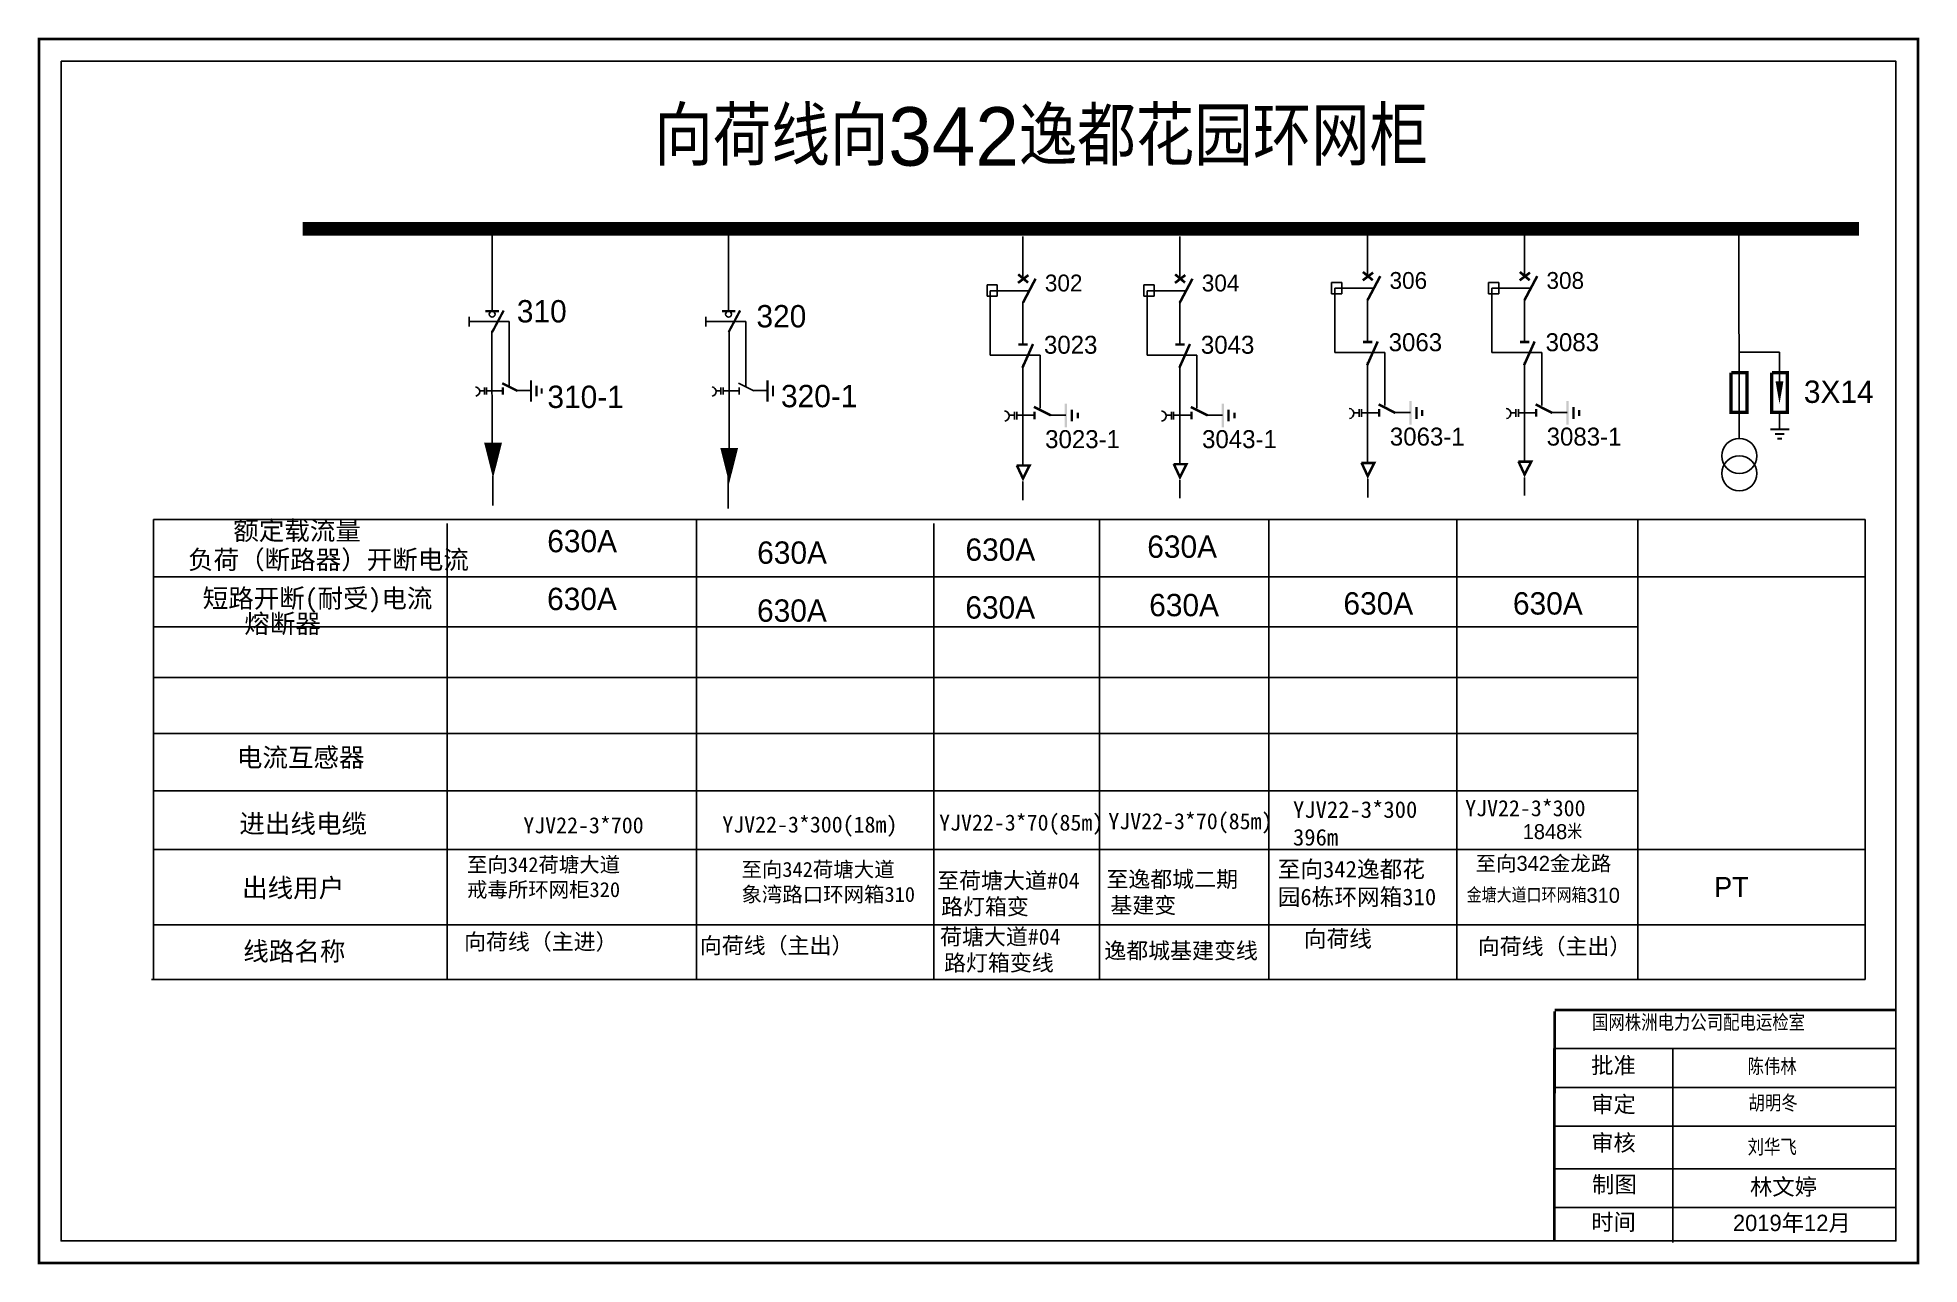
# Model space of a CAD drawing. Extents: x 6 to 548, y -578 to -125.
# Drawn here: x 9.7 to 135.3, y -303.9 to -222 of the extents above; entities that cross this region are included whole.
import ezdxf

# ---------------------------------------------------------------- set-up
doc = ezdxf.new("R2010")
doc.units = 0
doc.header["$LTSCALE"] = 0.774411
doc.linetypes.add('ACAD_ISO02W100', pattern=[15, 12, -3])
doc.linetypes.add('CENTER', pattern=[50.8, 31.75, -6.35, 6.35, -6.35])
doc.layers.get('0').update_dxf_attribs({"linetype": 'CONTINUOUS'})
doc.layers.get('DEFPOINTS').update_dxf_attribs({"linetype": 'CONTINUOUS'})
doc.layers.add('Layer2', color=1, linetype='CONTINUOUS')
doc.layers.add('MiniCADLayer', color=7, linetype='CONTINUOUS', lineweight=20)
doc.styles.add('hztxt_txtstyle_0.00_0_0', font='', dxfattribs={"bigfont": 'hztxt.shx'})
doc.styles.add('hztxt_txtstyle_1.07_0_0', font='', dxfattribs={"height": 1.074099})
doc.styles.add('hztxt_txtstyle_1.09_0_0', font='', dxfattribs={"height": 1.0944, "bigfont": 'hztxt.shx'})
doc.styles.add('hztxt_txtstyle_1.13_0_0', font='', dxfattribs={"height": 1.125, "bigfont": 'hztxt.shx'})
doc.styles.add('hztxt_txtstyle_1.20_0_0', font='', dxfattribs={"height": 1.2, "bigfont": 'hztxt.shx'})
doc.styles.add('hztxt_txtstyle_1.34_0_0', font='', dxfattribs={"height": 1.342623, "bigfont": 'hztxt.shx'})
doc.styles.add('hztxt_txtstyle_1.49_0_0', font='', dxfattribs={"height": 1.491804, "bigfont": 'hztxt.shx'})
doc.styles.add('hztxt_txtstyle_100.00_0_0100', font='', dxfattribs={"height": 100, "bigfont": 'hztxt.shx'})
doc.styles.add('hztxt_txtstyle_2.70_0_0', font='simkai.ttf', dxfattribs={"height": 2.7})
doc.styles.add('SimSun_txtstyle_1.00_0_0', font='', dxfattribs={"height": 1})
doc.styles.get("Standard").update_dxf_attribs({"font": '', "height": 2.5})
doc.styles.get('hztxt_txtstyle_0.00_0_0').set_extended_font_data('hztxt')
doc.styles.get('hztxt_txtstyle_1.07_0_0').set_extended_font_data('SimSun')
doc.styles.get('hztxt_txtstyle_1.09_0_0').set_extended_font_data('hztxt')
doc.styles.get('hztxt_txtstyle_1.13_0_0').set_extended_font_data('hztxt')
doc.styles.get('hztxt_txtstyle_1.20_0_0').set_extended_font_data('hztxt')
doc.styles.get('hztxt_txtstyle_1.34_0_0').set_extended_font_data('hztxt')
doc.styles.get('hztxt_txtstyle_1.49_0_0').set_extended_font_data('hztxt')
doc.styles.get('hztxt_txtstyle_100.00_0_0100').set_extended_font_data('hztxt')
doc.styles.get('SimSun_txtstyle_1.00_0_0').set_extended_font_data('SimSun')
doc.styles.get('Standard').set_extended_font_data('SimSun')

msp = doc.modelspace()

# ---------------------------------------------------------------- texts
at = {"color": 0, "linetype": 'Continuous', "char_height": 1.1094, "attachment_point": 1, "style": 'hztxt_txtstyle_2.70_0_0'}
for s, insert, width in [('{\\fSimSun|b0|i0|c134|p2;YJV22-3*300 \\P396m}', (93.51, -273), 17.8852), ('{\\fSimSun|b0|i0|c134|p2;至向342逸都花园6栋环网箱310}', (92.49, -276.98), 10.9595), ('{\\fSimSun|b0|i0|c134|p2;向荷线}', (94.24, -281.62), 17.8852)]:
    msp.add_mtext(s, dxfattribs=dict(at, insert=insert, width=width))
at = {"layer": 'DEFPOINTS', "color": 0}
for s, height, style, p in [('302', 1.125, 'hztxt_txtstyle_1.13_0_0', (76.94, -238.97)), ('304', 1.125, 'hztxt_txtstyle_1.13_0_0', (87.42, -238.97)), ('306', 1.125, 'hztxt_txtstyle_1.13_0_0', (99.96, -238.8)), ('308', 1.125, 'hztxt_txtstyle_1.13_0_0', (110.44, -238.8)), ('310', 1.492, 'hztxt_txtstyle_1.49_0_0', (41.68, -241.04)), ('320', 1.492, 'hztxt_txtstyle_1.49_0_0', (57.68, -241.37)), ('3023', 1.2, 'hztxt_txtstyle_1.20_0_0', (76.88, -243.13)), ('3043', 1.2, 'hztxt_txtstyle_1.20_0_0', (87.36, -243.13)), ('3063', 1.2, 'hztxt_txtstyle_1.20_0_0', (99.9, -242.96)), ('3083', 1.2, 'hztxt_txtstyle_1.20_0_0', (110.38, -242.96)), ('3X14', 1.492, 'hztxt_txtstyle_1.49_0_0', (127.63, -246.41)), ('310-1', 1.492, 'hztxt_txtstyle_1.49_0_0', (43.72, -246.75)), ('320-1', 1.492, 'hztxt_txtstyle_1.49_0_0', (59.32, -246.7)), ('3023-1', 1.2, 'hztxt_txtstyle_1.20_0_0', (76.96, -249.43)), ('3043-1', 1.2, 'hztxt_txtstyle_1.20_0_0', (87.44, -249.43)), ('3063-1', 1.2, 'hztxt_txtstyle_1.20_0_0', (99.98, -249.26)), ('3083-1', 1.2, 'hztxt_txtstyle_1.20_0_0', (110.45, -249.26)), ('630A', 1.492, 'hztxt_txtstyle_1.49_0_0', (43.71, -256.38)), ('630A', 1.492, 'hztxt_txtstyle_1.49_0_0', (57.73, -257.15)), ('630A', 1.492, 'hztxt_txtstyle_1.49_0_0', (71.64, -256.95)), ('630A', 1.492, 'hztxt_txtstyle_1.49_0_0', (83.78, -256.75)), ('630A', 1.492, 'hztxt_txtstyle_1.49_0_0', (43.7, -260.24)), ('630A', 1.492, 'hztxt_txtstyle_1.49_0_0', (57.72, -261.02)), ('630A', 1.492, 'hztxt_txtstyle_1.49_0_0', (71.63, -260.81)), ('630A', 1.492, 'hztxt_txtstyle_1.49_0_0', (83.91, -260.65)), ('630A', 1.492, 'hztxt_txtstyle_1.49_0_0', (96.88, -260.54)), ('630A', 1.492, 'hztxt_txtstyle_1.49_0_0', (108.2, -260.54)), ('YJV22-3*300(18m)', 1.0741, 'hztxt_txtstyle_1.07_0_0', (55.4, -275.09)), ('YJV22-3*70(85m)', 1.0741, 'hztxt_txtstyle_1.07_0_0', (69.88, -274.96)), ('YJV22-3*70(85m)', 1.0741, 'hztxt_txtstyle_1.07_0_0', (81.18, -274.87)), ('至荷塘大道#04', 1.074, 'hztxt_txtstyle_1.07_0_0', (69.75, -278.83)), ('至逸都城二期', 1.074, 'hztxt_txtstyle_1.07_0_0', (81.05, -278.74)), ('PT', 1.343, 'hztxt_txtstyle_1.34_0_0', (121.64, -279.4)), ('路灯箱变', 1.074, 'hztxt_txtstyle_1.07_0_0', (70.01, -280.57)), ('基建变', 1.074, 'hztxt_txtstyle_1.07_0_0', (81.32, -280.48)), ('荷塘大道#04', 1.074, 'hztxt_txtstyle_1.07_0_0', (69.94, -282.58)), ('逸都城基建变线', 1.074, 'hztxt_txtstyle_1.07_0_0', (80.91, -283.51))]:
    msp.add_text(s, height=height, dxfattribs=dict(at, style=style)).set_placement(p)
for s, p in [('额定载流量', (22.74, -255.56)), ('负荷（断路器）开断电流', (19.72, -257.5)), ('短路开断(耐受)电流', (20.7, -260.08)), ('熔断器', (23.48, -261.77)), ('电流互感器', (22.98, -270.7)), ('进出线电缆', (23.15, -275.12)), ('出线用户', (23.33, -279.41))]:
    msp.add_text(s, height=1.25, dxfattribs=at).set_placement(p)
at = {"layer": 'DEFPOINTS', "color": 7, "style": 'hztxt_txtstyle_1.07_0_0'}
for s, p in [('YJV22-3*300', (105.01, -274)), ('YJV22-3*700', (42.11, -275.14))]:
    msp.add_text(s, height=1.0741, dxfattribs=at).set_placement(p)
at = {"layer": 'DEFPOINTS', "color": 0, "attachment_point": 1}
for s, insert, char_height, width, style in [('向荷线向342逸都花园环网柜', (50.86, -226.67), 3.9062, 83.0504, 'hztxt_txtstyle_0.00_0_0'), ('{\\fKaiTi_GB2312|b0|i0|c134|p49;向荷线（主进）}', (38.15, -281.84), 1.0741, 18.2383, 'hztxt_txtstyle_1.07_0_0'), ('{\\fKaiTi_GB2312|b0|i0|c134|p49;向荷线（主出）}', (53.9, -282.09), 1.0741, 16.1744, 'hztxt_txtstyle_1.07_0_0'), ('{\\fKaiTi_GB2312|b0|i0|c134|p49;向荷线（主出）}', (105.85, -282.15), 1.0741, 16.1744, 'hztxt_txtstyle_1.07_0_0')]:
    msp.add_mtext(s, dxfattribs=dict(at, insert=insert, char_height=char_height, width=width, style=style))
at = {"layer": 'DEFPOINTS', "color": 7, "char_height": 1, "width": 12.0305, "attachment_point": 1, "style": 'SimSun_txtstyle_1.00_0_0'}
for s, insert in [('至向342荷塘大道^J戒毒所环网柜320', (38.35, -276.73)), ('至向342荷塘大道^J象湾路口环网箱310', (56.68, -277.05))]:
    msp.add_mtext(s, dxfattribs=dict(at, insert=insert))
at = {"layer": 'Layer2', "color": 0}
msp.add_text('线路名称', height=1.25, dxfattribs=at).set_placement((23.41, -283.64))
at = {"layer": 'Layer2', "color": 0, "style": 'hztxt_txtstyle_1.07_0_0'}
msp.add_text('路灯箱变线', height=1.074, dxfattribs=at).set_placement((70.21, -284.32))
at = {"layer": 'Layer2', "color": 0, "linetype": 'Continuous', "attachment_point": 1, "style": 'hztxt_txtstyle_0.00_0_0'}
for s, insert, char_height, width in [('国网株洲电力公司配电运检室', (113.48, -287.24), 1.0944, 29.9201), ('{\\fKaiTi_GB2312|b0|i0|c134|p49;批准}', (113.42, -290.08), 1.0944, 8.5588), ('陈伟林', (123.87, -290.18), 1.094, 8.5588), ('\\f\uffbfﾬￌﾣﾤ_GB2312|b0|i0|c134|p49;审定', (113.42, -292.68), 1.0944, 8.5588), ('胡明冬', (123.93, -292.62), 1.094, 8.5588), ('\\f\uffbfﾬￌﾣﾤ_GB2312|b0|i0|c134|p49;审核', (113.42, -295.25), 1.0944, 8.5588), ('刘华飞', (123.87, -295.56), 1.094, 8.5588), ('\\f\uffbfﾬￌﾣﾤ_GB2312|b0|i0|c134|p49;制图', (113.48, -298.03), 1.0944, 8.5588), ('{\\fSimSun|b0|i0|c134|p2;林文婷}', (124.03, -298.19), 1.0944, 8.5588), ('\\f\uffbfﾬￌﾣﾤ_GB2312|b0|i0|c134|p49;时间', (113.42, -300.54), 1.0944, 8.5588)]:
    msp.add_mtext(s, dxfattribs=dict(at, insert=insert, char_height=char_height, width=width))
at = {"layer": 'Layer2', "color": 7, "linetype": 'Continuous', "insert": (122.89, -300.6), "char_height": 1.0944, "width": 10.6082, "attachment_point": 1, "style": 'hztxt_txtstyle_1.09_0_0'}
msp.add_mtext('2019{\\fSimSun|b0|i0|c134|p2;年}12{\\fSimSun|b0|i0|c134|p2;月}', dxfattribs=at)
at = {"layer": 'MiniCADLayer', "color": 7, "ltscale": 1.09808, "insert": (108.85, -274.53), "char_height": 1, "attachment_point": 1, "style": 'hztxt_txtstyle_100.00_0_0100'}
msp.add_mtext('1848米', dxfattribs=at)
at = {"layer": 'MiniCADLayer', "color": 7, "ltscale": 0.610045, "char_height": 1, "attachment_point": 1, "style": 'hztxt_txtstyle_100.00_0_0100'}
for s, insert in [('{\\fSimSun|b0|i0|c134|p2;至向}342{\\fSimSun|b0|i0|c134|p2;金龙路}', (105.71, -276.65)), ('金塘大道口环网箱310', (105.11, -278.78))]:
    msp.add_mtext(s, dxfattribs=dict(at, insert=insert))

# ---------------------------------------------------------------- blocks, each defined once
blk = doc.blocks.new('JD')
for points in [[(-2, 0.2), (-2, -0.2), (2, 0.2), (2, -0.2)], [(1, -1.2), (1, -0.8), (-1, -1.2), (-1, -0.8)], [(-0.5, -1.8), (-0.5, -2.2), (0.5, -1.8), (0.5, -2.2)]]:
    blk.add_trace(points)

# ---------------------------------------------------------------- linework, layer by layer
at = {"layer": 'DEFPOINTS', "color": 0}
for p, q in [((123.29, -234.79), (123.3, -248.83)), ((40.03, -235.14), (40.03, -240.26)), ((55.82, -235.14), (55.82, -240.26)), ((75.48, -235.3), (75.48, -238.15)), ((85.95, -235.3), (85.95, -238.15)), ((98.49, -235.13), (98.49, -237.98)), ((108.97, -235.13), (108.97, -237.98)), ((73.08, -238.54), (73.08, -239.29)), ((73.08, -238.54), (73.75, -238.54)), ((73.75, -238.54), (73.75, -239.29)), ((83.55, -238.54), (84.23, -238.54)), ((83.55, -238.54), (83.55, -239.29)), ((84.23, -238.54), (84.23, -239.29)), ((96.09, -238.37), (96.09, -239.12)), ((96.09, -238.37), (96.77, -238.37)), ((96.77, -238.37), (96.77, -239.12)), ((106.57, -238.37), (107.25, -238.37)), ((106.57, -238.37), (106.57, -239.12)), ((107.25, -238.37), (107.25, -239.12)), ((73.08, -239.29), (73.75, -239.29)), ((75.48, -239.68), (75.48, -242.47)), ((83.55, -239.29), (84.23, -239.29)), ((85.95, -239.68), (85.95, -242.47)), ((96.09, -239.12), (96.77, -239.12)), ((98.49, -239.51), (98.49, -242.3)), ((106.57, -239.12), (107.25, -239.12)), ((108.97, -239.51), (108.97, -242.3)), ((40.01, -241.59), (40.03, -250.11)), ((55.85, -241.61), (55.85, -249.57)), ((98.49, -243.69), (98.49, -250.43)), ((108.97, -243.69), (108.97, -250.38)), ((123.29, -243.03), (126, -243.03)), ((126, -243.03), (126, -245.01)), ((75.48, -243.86), (75.48, -250.6)), ((85.95, -243.86), (85.95, -250.55)), ((40.03, -245.61), (40.74, -245.61)), ((41.66, -245.59), (42.62, -245.59)), ((55.31, -245.6), (54.99, -245.6)), ((55.31, -245.39), (55.31, -245.85)), ((55.45, -245.39), (55.45, -245.85)), ((55.82, -245.6), (55.45, -245.6)), ((55.82, -245.61), (56.53, -245.61)), ((56.49, -245.1), (57.51, -245.61)), ((56.53, -245.38), (56.53, -245.85)), ((57.45, -245.59), (58.41, -245.59)), ((75.48, -247.24), (76.25, -247.24)), ((77.27, -247.22), (78.33, -247.22)), ((85.95, -247.24), (86.73, -247.24)), ((87.75, -247.22), (88.81, -247.22)), ((98.49, -247.08), (99.27, -247.08)), ((100.29, -247.05), (101.35, -247.05)), ((108.97, -247.08), (109.75, -247.08)), ((110.77, -247.05), (111.83, -247.05)), ((126, -247.1), (126, -248.13)), ((40.07, -251.27), (40.07, -253.26)), ((55.8, -250.77), (55.8, -253.47)), ((17.41, -254.2), (131.73, -254.2)), ((37.02, -254.46), (37.02, -284.89)), ((53.67, -254.2), (53.67, -284.89)), ((69.52, -254.46), (69.52, -284.89)), ((80.58, -254.22), (80.58, -284.89)), ((91.9, -254.2), (91.9, -284.89)), ((104.46, -254.2), (104.46, -284.89)), ((116.54, -254.23), (116.54, -284.92)), ((131.73, -254.2), (131.73, -284.89)), ((17.38, -258.02), (131.73, -258.02)), ((17.38, -261.35), (116.54, -261.35)), ((17.38, -264.75), (116.54, -264.75)), ((17.38, -268.48), (116.54, -268.48)), ((17.38, -272.3), (116.54, -272.3)), ((17.38, -276.23), (131.73, -276.23)), ((17.38, -281.24), (131.73, -281.24))]:
    msp.add_line(p, q, dxfattribs=at)
at = {"layer": 'DEFPOINTS', "color": 0, "linetype": 'ACAD_ISO02W100'}
for p, q in [((96.31, -238.76), (96.31, -243.05)), ((98.83, -238.76), (96.31, -238.76)), ((109.31, -238.76), (106.79, -238.76)), ((106.79, -238.76), (106.79, -243.05)), ((73.29, -238.93), (73.29, -243.22)), ((75.81, -238.93), (73.29, -238.93)), ((86.29, -238.93), (83.77, -238.93)), ((83.77, -238.93), (83.77, -243.22)), ((73.29, -243.22), (76.62, -243.22)), ((76.62, -243.22), (76.62, -246.76)), ((83.77, -243.22), (87.1, -243.22)), ((87.1, -243.22), (87.1, -246.76)), ((96.31, -243.05), (99.64, -243.05)), ((99.64, -243.05), (99.64, -246.59)), ((106.79, -243.05), (110.12, -243.05)), ((110.12, -243.05), (110.12, -246.59))]:
    msp.add_line(p, q, dxfattribs=at)
at = {"layer": 'DEFPOINTS', "color": 0, "linetype": 'CENTER'}
for p, q in [((75.48, -251.65), (75.48, -252.9)), ((85.96, -251.56), (85.96, -252.77)), ((98.5, -251.48), (98.5, -252.73)), ((108.98, -251.39), (108.98, -252.6))]:
    msp.add_line(p, q, dxfattribs=at)
at = {"layer": 'DEFPOINTS', "color": 0, "linetype": 'Continuous'}
msp.add_line((17.41, -254.2), (17.41, -284.89), dxfattribs=at)
at = {"layer": 'DEFPOINTS', "color": 0, "linetype": 'Continuous', "const_width": 0.182}
msp.add_lwpolyline([(9.77, -222.12), (135.25, -222.12), (135.25, -303.82), (9.77, -303.82)], close=True, dxfattribs=at)
at = {"layer": 'DEFPOINTS', "color": 0, "linetype": 'Continuous'}
msp.add_lwpolyline([(11.24, -223.6), (133.77, -223.6), (133.77, -302.35), (11.24, -302.35)], close=True, dxfattribs=at)
at = {"layer": 'DEFPOINTS', "color": 0}
for points, const_width in [([(27.37, -234.79), (131.3, -234.79)], 0.895), ([(75.15, -238.4), (75.84, -237.88)], 0.169), ([(75.16, -237.83), (75.82, -238.38)], 0.169), ([(75.48, -239.72), (76.32, -238.12)], 0.169), ([(85.64, -237.83), (86.3, -238.38)], 0.169), ([(85.63, -238.4), (86.32, -237.88)], 0.169), ([(85.95, -239.72), (86.8, -238.12)], 0.169), ([(98.18, -237.67), (98.84, -238.22)], 0.169), ([(98.17, -238.23), (98.86, -237.71)], 0.169), ([(98.49, -239.55), (99.34, -237.95)], 0.169), ([(108.66, -237.67), (109.32, -238.22)], 0.169), ([(108.65, -238.23), (109.34, -237.71)], 0.169), ([(108.97, -239.55), (109.82, -237.95)], 0.169), ([(39.58, -240.28), (40.48, -240.28)], 0.153), ([(40.03, -241.69), (40.8, -240.24)], 0.153), ([(55.37, -240.28), (56.27, -240.28)], 0.153), ([(55.82, -241.69), (56.59, -240.24)], 0.153), ([(75.17, -242.51), (75.8, -242.51)], 0.169), ([(75.44, -244.07), (76.15, -242.48)], 0.169), ([(85.65, -242.51), (86.28, -242.51)], 0.169), ([(85.92, -244.07), (86.63, -242.48)], 0.169), ([(98.19, -242.34), (98.82, -242.34)], 0.169), ([(98.46, -243.9), (99.17, -242.31)], 0.169), ([(108.67, -242.34), (109.29, -242.34)], 0.169), ([(108.94, -243.9), (109.65, -242.31)], 0.169), ([(40.7, -245.1), (41.72, -245.61)], 0.153), ([(122.76, -244.39), (122.76, -247.03), (123.82, -247.03), (123.82, -244.39), (122.79, -244.39)], 0.224), ([(125.47, -244.39), (125.47, -247.03), (126.53, -247.03), (126.53, -244.39), (125.51, -244.39)], 0.224), ([(40.74, -245.38), (40.74, -245.85)], 0.153), ([(76.21, -246.68), (77.34, -247.24)], 0.169), ([(76.25, -246.99), (76.25, -247.5)], 0.169), ([(86.69, -246.68), (87.81, -247.24)], 0.169), ([(86.73, -246.99), (86.73, -247.5)], 0.169), ([(99.23, -246.51), (100.35, -247.08)], 0.169), ([(99.27, -246.82), (99.27, -247.33)], 0.169), ([(109.71, -246.51), (110.83, -247.08)], 0.169), ([(109.75, -246.82), (109.75, -247.33)], 0.169), ([(55.53, -250.04), (56.21, -250.04), (55.86, -250.73), (55.54, -250.03)], 0.134), ([(75.06, -250.59), (75.92, -250.59), (75.48, -251.46), (75.07, -250.58)], 0.169), ([(85.54, -250.5), (86.4, -250.5), (85.96, -251.37), (85.55, -250.49)], 0.169), ([(98.08, -250.42), (98.94, -250.42), (98.5, -251.29), (98.09, -250.41)], 0.169), ([(108.56, -250.33), (109.42, -250.33), (108.98, -251.2), (108.57, -250.32)], 0.169)]:
    msp.add_lwpolyline(points, dxfattribs=dict(at, const_width=const_width))
for points in [[(38.5, -240.66), (38.5, -241.3)], [(54.3, -240.66), (54.3, -241.3)], [(39.52, -245.6), (39.2, -245.6)], [(39.52, -245.39), (39.52, -245.85)], [(39.66, -245.39), (39.66, -245.85)], [(40.03, -245.6), (39.66, -245.6)], [(74.91, -247.24), (74.55, -247.24)], [(74.91, -247), (74.91, -247.51)], [(75.07, -247), (75.07, -247.51)], [(75.47, -247.24), (75.07, -247.24)], [(85.39, -247.24), (85.03, -247.24)], [(85.39, -247), (85.39, -247.51)], [(85.54, -247), (85.54, -247.51)], [(85.95, -247.24), (85.54, -247.24)], [(97.93, -247.07), (97.57, -247.07)], [(97.93, -246.83), (97.93, -247.34)], [(98.08, -246.83), (98.08, -247.34)], [(98.49, -247.07), (98.08, -247.07)], [(108.4, -247.07), (108.05, -247.07)], [(108.4, -246.83), (108.4, -247.34)], [(108.56, -246.83), (108.56, -247.34)], [(108.97, -247.07), (108.56, -247.07)]]:
    msp.add_lwpolyline(points, dxfattribs=at)
at = {"layer": 'DEFPOINTS', "color": 0, "ltscale": 2}
for points in [[(41.17, -240.98), (38.5, -240.98)], [(41.17, -240.98), (41.17, -245.35)], [(56.96, -240.98), (54.3, -240.98)], [(56.96, -240.98), (56.96, -245.35)]]:
    msp.add_lwpolyline(points, dxfattribs=at)
at = {"layer": 'DEFPOINTS', "color": 0}
for points, format in [([(126, -244.98, 0.522, 0, 0), (126, -246.47, 0, 0, 0)], "xyseb"), ([(38.92, -245.34, -0.877934), (38.93, -245.96)], "xyb"), ([(74.25, -246.95, -0.877934), (74.26, -247.63)], "xyb"), ([(84.73, -246.95, -0.877934), (84.74, -247.63)], "xyb"), ([(97.27, -246.78, -0.877934), (97.28, -247.46)], "xyb"), ([(107.75, -246.78, -0.877934), (107.76, -247.46)], "xyb"), ([(40.09, -249.07, 1.19, 0, 0), (40.09, -251.44, 0, 0, 0)], "xyseb"), ([(55.86, -249.41, 1.19, 0, 0), (55.86, -251.78, 0, 0, 0)], "xyseb")]:
    msp.add_lwpolyline(points, format=format, dxfattribs=at)
for centre, radius in [((40.03, -240.49), 0.196), ((55.82, -240.49), 0.196), ((123.32, -249.95), 1.17), ((123.32, -251.12), 1.17)]:
    msp.add_circle(centre, radius, dxfattribs=at)
msp.add_arc((54.68, -245.65), 0.312, 278.5404, 83.6643, dxfattribs=at)
for points in [[(42.56, -246.33), (42.7, -246.33), (42.56, -244.91), (42.7, -244.91)], [(58.35, -246.33), (58.49, -246.33), (58.35, -244.91), (58.49, -244.91)], [(43.06, -245.26), (42.92, -245.26), (43.06, -245.97), (42.92, -245.97)], [(43.27, -245.8), (43.41, -245.8), (43.27, -245.44), (43.41, -245.44)], [(58.85, -245.26), (58.71, -245.26), (58.85, -245.97), (58.71, -245.97)]]:
    msp.add_trace(points, dxfattribs=at)
at = {"layer": 'Layer2', "color": 0}
msp.add_line((17.27, -284.89), (131.73, -284.89), dxfattribs=at)
at = {"layer": 'Layer2', "color": 0, "linetype": 'Continuous'}
for p, q in [((110.98, -289.51), (133.73, -289.51)), ((118.87, -289.51), (118.87, -302.45)), ((110.98, -292.11), (133.73, -292.11)), ((110.98, -294.7), (133.73, -294.7)), ((110.98, -297.53), (133.73, -297.53)), ((110.98, -300.12), (133.73, -300.12))]:
    msp.add_line(p, q, dxfattribs=at)
at = {"layer": 'Layer2', "color": 0, "linetype": 'Continuous', "const_width": 0.182}
for points in [[(110.98, -287.03), (110.96, -302.4)], [(110.98, -286.94), (133.73, -286.94)]]:
    msp.add_lwpolyline(points, dxfattribs=at)

# ---------------------------------------------------------------- block references
at = {"layer": 'DEFPOINTS', "color": 0, "xscale": 0.3937500000000114, "yscale": 0.3937500000000114, "zscale": 0.39375, "rotation": 90}
for p in [(101.36, -247.08), (111.84, -247.08), (78.35, -247.25), (88.82, -247.25)]:
    msp.add_blockref('JD', p, dxfattribs=at)
at = {"layer": 'DEFPOINTS', "color": 0, "xscale": 0.3132787630884195, "yscale": 0.3132787616991664, "zscale": 0.3132787617549331}
msp.add_blockref('JD', (126.02, -248.17), dxfattribs=at)

msp.set_redraw_order([(e.dxf.handle, doc.entitydb.next_handle()) for e in msp.query("TEXT MTEXT ATTDEF DIMENSION ARC_DIMENSION")])  # texts and dimensions are drawn at this point

doc.saveas('drawing.dxf')
